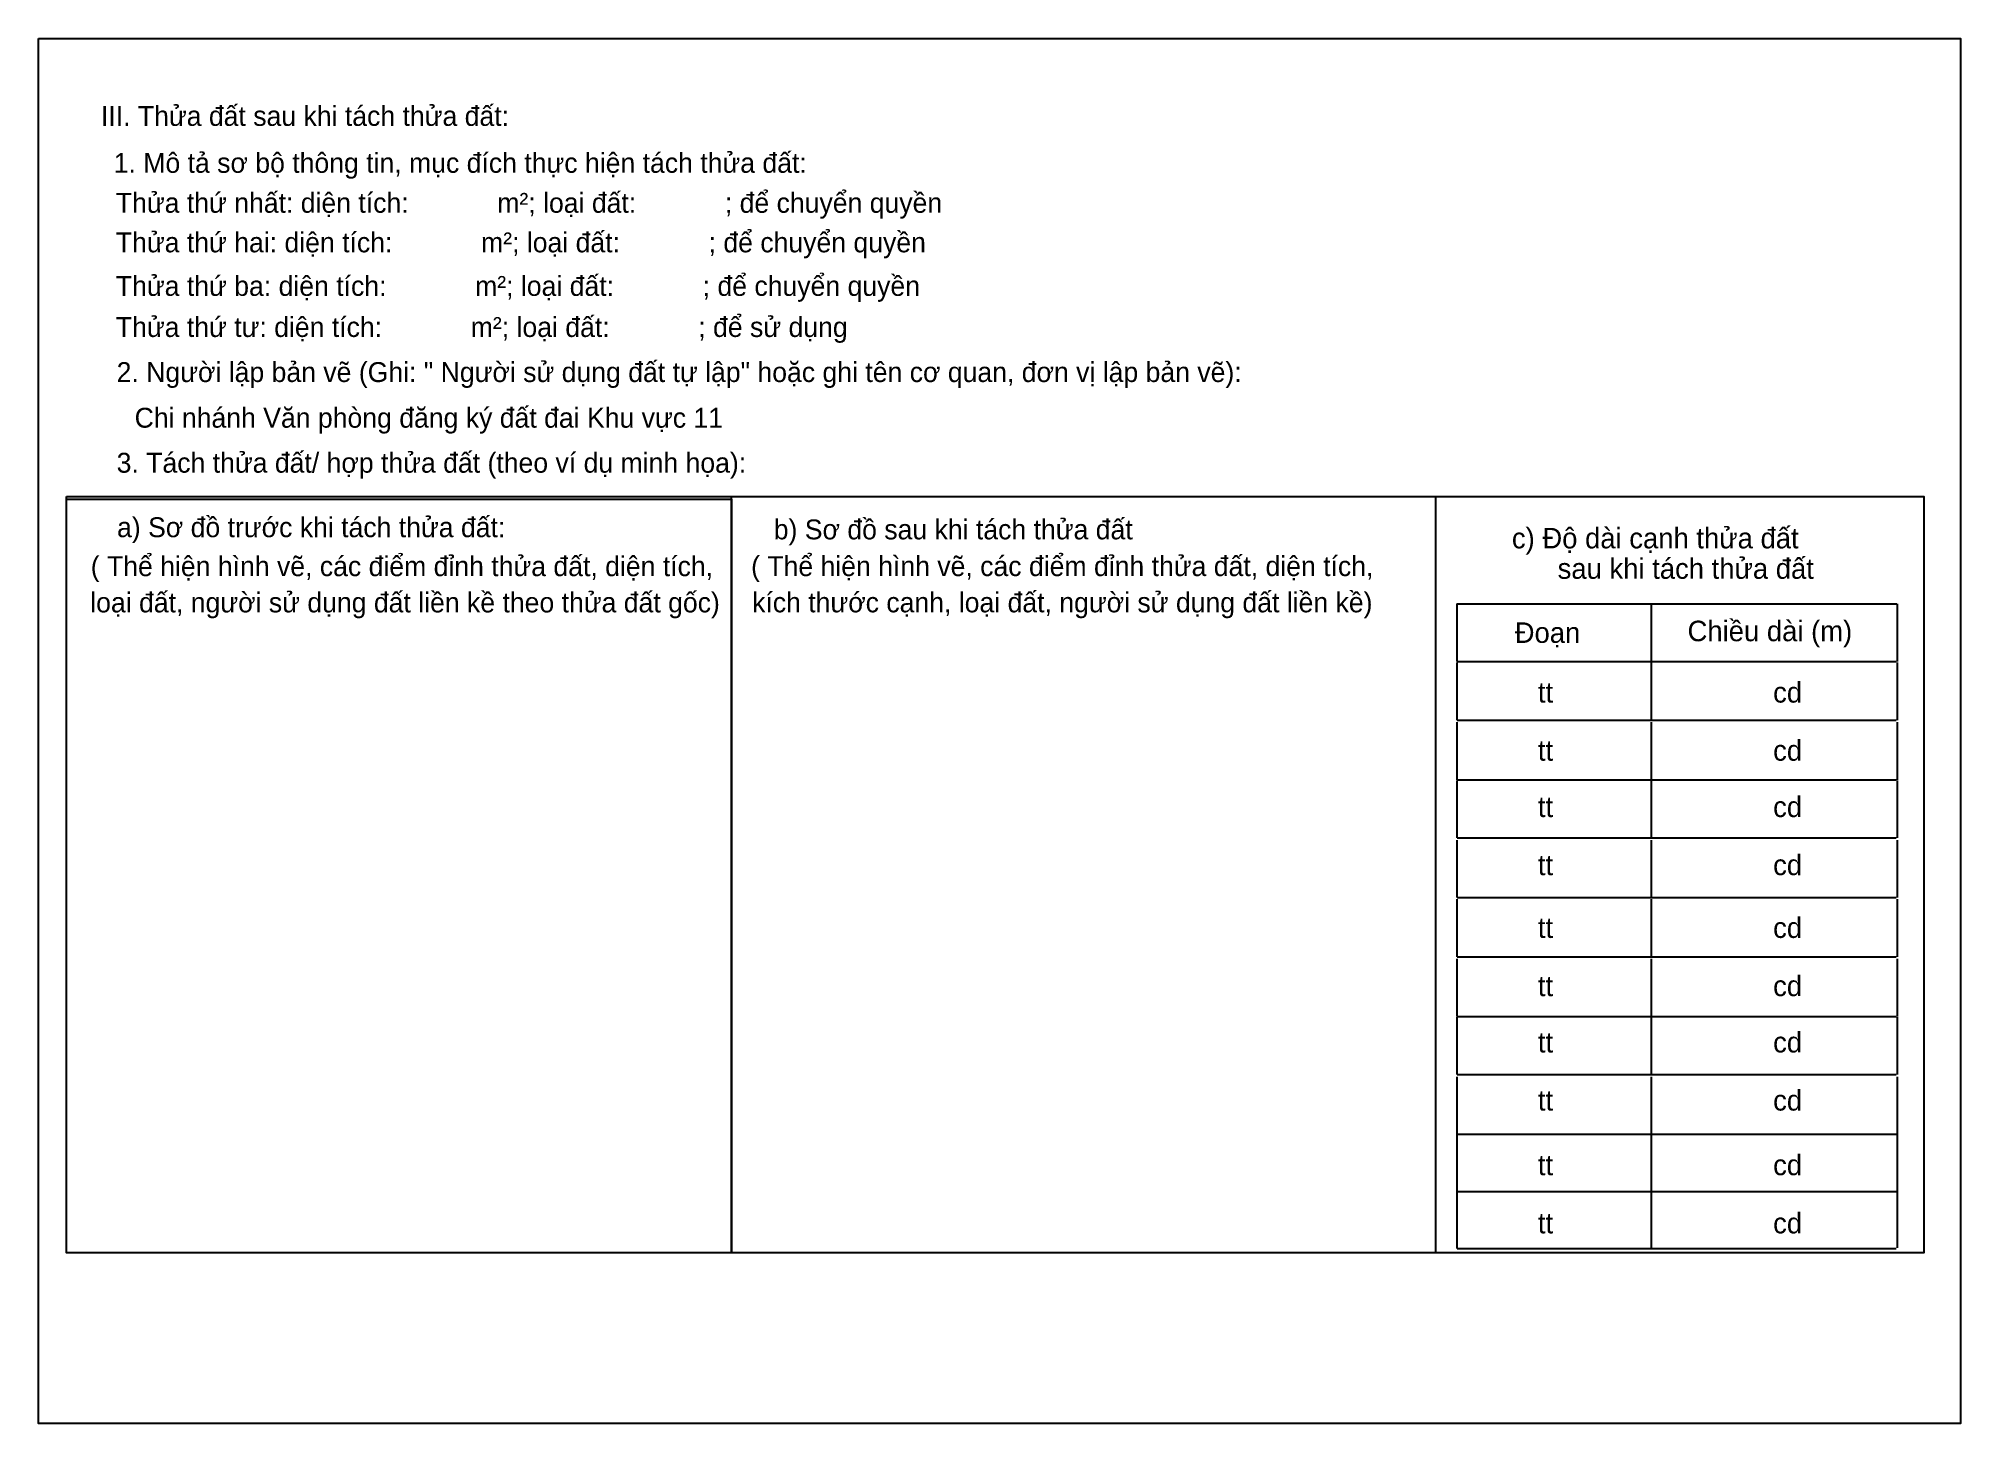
# Model space of a CAD drawing. Extents: x 559989 to 560142, y 2373644 to 2373668.
# Drawn here: x 560020.04 to 560049.04, y 2373647.27 to 2373668.17 of the extents above; entities that cross this region are included whole.
import ezdxf

# ---------------------------------------------------------------- set-up
doc = ezdxf.new("R2010")
doc.units = 0
for name, color, linetype in [('Level 24', 7, 'Continuous'), ('Level 25', 7, 'Continuous'), ('Level 56', 7, 'Continuous'), ('Level 60', 7, 'Continuous'), ('Level 61', 7, 'Continuous')]:
    doc.layers.add(name, color=color, linetype=linetype)

msp = doc.modelspace()

# ---------------------------------------------------------------- texts
at = {"layer": 'Level 56'}
for s, p in [('tt', (560042.662, 2373658.146)), ('cd', (560046.211, 2373658.146)), ('tt', (560042.662, 2373657.269)), ('cd', (560046.211, 2373657.269)), ('tt', (560042.662, 2373656.419)), ('cd', (560046.211, 2373656.419)), ('tt', (560042.662, 2373655.542)), ('cd', (560046.211, 2373655.542)), ('tt', (560042.662, 2373654.595)), ('cd', (560046.211, 2373654.595)), ('tt', (560042.662, 2373653.717)), ('cd', (560046.211, 2373653.717)), ('cd', (560046.211, 2373652.867)), ('tt', (560042.662, 2373652.867)), ('tt', (560042.662, 2373651.99)), ('cd', (560046.211, 2373651.99)), ('tt', (560042.662, 2373651.015)), ('cd', (560046.211, 2373651.015)), ('tt', (560042.662, 2373650.137)), ('cd', (560046.211, 2373650.137))]:
    msp.add_text(s, height=0.3095, dxfattribs=at).set_placement(p)
at = {"layer": 'Level 60'}
for s, height, p in [('III. Thửa đất sau khi tách thửa đất:', 0.3, (560020.982, 2373666.848)), ('1. Mô tả sơ bộ thông tin, mục đích thực hiện tách thửa đất:', 0.3, (560021.175, 2373666.14)), ('Thửa thứ nhất: diện tích:            m²; loại đất:            ; để chuyển quyền', 0.3, (560021.207, 2373665.537)), ('Thửa thứ hai: diện tích:            m²; loại đất:            ; để chuyển quyền', 0.3, (560021.207, 2373664.94)), ('Thửa thứ ba: diện tích:            m²; loại đất:            ; để chuyển quyền', 0.3, (560021.207, 2373664.283)), ('Thửa thứ tư: diện tích:            m²; loại đất:            ; để sử dụng', 0.3, (560021.207, 2373663.663)), ('2. Người lập bản vẽ (Ghi: " Người sử dụng đất tự lập" hoặc ghi tên cơ quan, đơn vị lập bản vẽ):', 0.3, (560021.219, 2373662.983)), ('Chi nhánh Văn phòng đăng ký đất đai Khu vực 11', 0.3, (560021.49, 2373662.294)), ('3. Tách thửa đất/ hợp thửa đất (theo ví dụ minh họa):', 0.3, (560021.219, 2373661.615)), ('a) Sơ đồ trước khi tách thửa đất:', 0.3, (560021.225, 2373660.642)), ('b) Sơ đồ sau khi tách thửa đất', 0.3, (560031.133, 2373660.609)), ('c) Độ dài cạnh thửa đất', 0.3095, (560042.27, 2373660.473)), ('( Thể hiện hình vẽ, các điểm đỉnh thửa đất, diện tích,', 0.3, (560020.828, 2373660.054)), ('( Thể hiện hình vẽ, các điểm đỉnh thửa đất, diện tích,', 0.3, (560030.791, 2373660.055)), ('      sau khi tách thửa đất', 0.3095, (560042.27, 2373660.014)), (' loại đất, người sử dụng đất liền kề theo thửa đất gốc)', 0.3, (560020.709, 2373659.507)), (' kích thước cạnh, loại đất, người sử dụng đất liền kề)', 0.3, (560030.695, 2373659.508)), ('Đoạn', 0.3095, (560042.312, 2373659.047)), ('Chiều dài (m)', 0.3095, (560044.92, 2373659.072))]:
    msp.add_text(s, height=height, dxfattribs=at).set_placement(p)

# ---------------------------------------------------------------- linework, layer by layer
at = {"layer": 'Level 24'}
msp.add_lwpolyline([(560030.496, 2373661.258), (560041.116, 2373661.258), (560041.116, 2373649.845), (560030.496, 2373649.845)], close=True, dxfattribs=at)
at = {"layer": 'Level 25'}
msp.add_lwpolyline([(560020.46, 2373661.218), (560030.496, 2373661.218), (560030.496, 2373649.845), (560020.46, 2373649.845)], close=True, dxfattribs=at)
at = {"layer": 'Level 60'}
for p, q in [((560041.438, 2373659.636), (560048.076, 2373659.636)), ((560041.438, 2373659.636), (560041.438, 2373658.768)), ((560044.371, 2373659.636), (560044.371, 2373658.768)), ((560048.081, 2373659.636), (560048.081, 2373658.768)), ((560041.438, 2373658.75), (560041.438, 2373657.883)), ((560041.442, 2373658.768), (560048.069, 2373658.768)), ((560044.371, 2373658.75), (560044.371, 2373657.883)), ((560048.081, 2373658.75), (560048.081, 2373657.883)), ((560041.438, 2373657.85), (560041.438, 2373656.983)), ((560041.442, 2373657.883), (560048.069, 2373657.883)), ((560044.371, 2373657.85), (560044.371, 2373656.983)), ((560048.081, 2373657.85), (560048.081, 2373656.983)), ((560041.438, 2373656.972), (560041.438, 2373656.105)), ((560041.442, 2373656.983), (560048.069, 2373656.983)), ((560044.371, 2373656.972), (560044.371, 2373656.105)), ((560048.081, 2373656.972), (560048.081, 2373656.105)), ((560041.442, 2373656.105), (560048.069, 2373656.105)), ((560041.438, 2373656.072), (560041.438, 2373655.204)), ((560044.371, 2373656.072), (560044.371, 2373655.204)), ((560048.081, 2373656.072), (560048.081, 2373655.204)), ((560041.438, 2373655.18), (560041.438, 2373654.312)), ((560041.442, 2373655.204), (560048.069, 2373655.204)), ((560044.371, 2373655.18), (560044.371, 2373654.312)), ((560048.081, 2373655.18), (560048.081, 2373654.312)), ((560041.438, 2373654.279), (560041.438, 2373653.412)), ((560041.442, 2373654.312), (560048.069, 2373654.312)), ((560044.371, 2373654.279), (560044.371, 2373653.412)), ((560048.081, 2373654.279), (560048.081, 2373653.412)), ((560041.438, 2373653.401), (560041.438, 2373652.534)), ((560041.442, 2373653.412), (560048.069, 2373653.412)), ((560044.371, 2373653.401), (560044.371, 2373652.534)), ((560048.081, 2373653.401), (560048.081, 2373652.534)), ((560041.438, 2373652.501), (560041.438, 2373651.634)), ((560041.442, 2373652.534), (560048.069, 2373652.534)), ((560044.371, 2373652.501), (560044.371, 2373651.634)), ((560048.081, 2373652.501), (560048.081, 2373651.634)), ((560041.438, 2373651.635), (560041.438, 2373650.768)), ((560041.442, 2373651.634), (560048.069, 2373651.634)), ((560044.371, 2373651.635), (560044.371, 2373650.768)), ((560048.081, 2373651.644), (560048.081, 2373650.776)), ((560041.438, 2373650.778), (560041.438, 2373649.91)), ((560041.442, 2373650.768), (560048.069, 2373650.768)), ((560044.371, 2373650.778), (560044.371, 2373649.91)), ((560048.081, 2373650.786), (560048.081, 2373649.919)), ((560041.442, 2373649.91), (560048.069, 2373649.91))]:
    msp.add_line(p, q, dxfattribs=at)
msp.add_lwpolyline([(560020.461, 2373661.258), (560048.483, 2373661.258), (560048.483, 2373649.845), (560020.461, 2373649.845)], close=True, dxfattribs=at)
at = {"layer": 'Level 61'}
msp.add_lwpolyline([(560020.039, 2373668.167), (560049.039, 2373668.167), (560049.039, 2373647.267), (560020.039, 2373647.267)], close=True, dxfattribs=at)

msp.set_redraw_order([(e.dxf.handle, doc.entitydb.next_handle()) for e in msp.query("TEXT MTEXT ATTDEF DIMENSION ARC_DIMENSION")])  # texts and dimensions are drawn at this point

doc.saveas('drawing.dxf')
